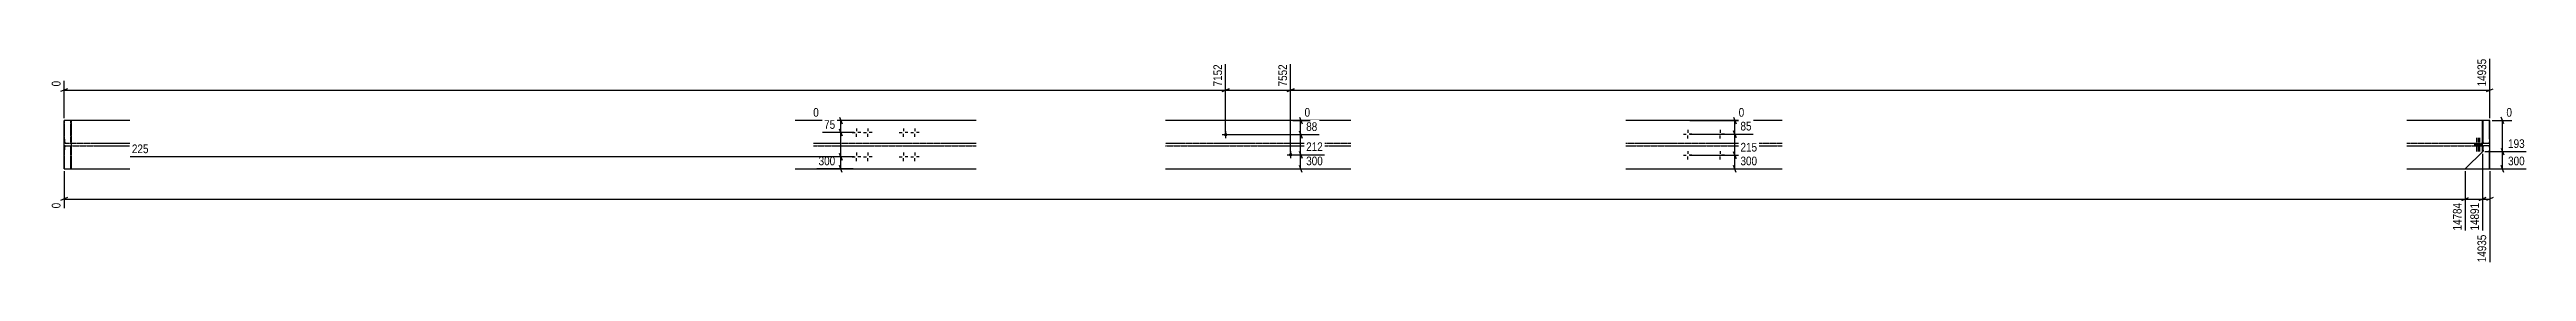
# Model space of a CAD drawing. Header units: millimetres. Extents: x 31 to 40586, y 31 to 1662.
# Drawn here: x 31 to 15281, y 31 to 1310 of the extents above; entities that cross this region are included whole.
import ezdxf

# ---------------------------------------------------------------- set-up
doc = ezdxf.new("R2010")
doc.units = ezdxf.units.MM
doc.linetypes.add('DXK_LINE_DOT2', pattern=[3.9198, 1.9599, -1.9599])
doc.layers.add('MÅLSÆTNING', color=7, linetype='Continuous')
doc.layers.add('STÅL', color=7, linetype='Continuous')
doc.styles.add('Arial Narrow', font='ARIALN.TTF', dxfattribs={"height": 0.2})

msp = doc.modelspace()

# ---------------------------------------------------------------- hatches: boundary and pattern name
at = {"layer": 'STÅL', "linetype": 'Continuous'}
for points in [[(7283, 830, -1), (7261, 830, -1)], [(7683, 706, -1), (7661, 706, -1)]]:
    msp.add_hatch(color=3, dxfattribs=at).paths.add_polyline_path(points)

# ---------------------------------------------------------------- linework, layer by layer
at = {"layer": 'MÅLSÆTNING', "color": 7, "linetype": 'Continuous'}
for p, q in [((7272, 844), (7272, 1265)), ((7672, 720), (7672, 1265)), ((15056, 932), (15056, 1299)), ((141, 1113), (99, 1096)), ((120, 932), (120, 1162)), ((120, 1104), (7272, 1104)), ((7251, 1096), (7293, 1113)), ((7693, 1113), (7651, 1096)), ((7651, 1096), (7693, 1113)), ((7672, 1104), (15056, 1104)), ((15035, 1096), (15077, 1113)), ((4985, 918), (4733, 918)), ((4894, 939), (4911, 897)), ((4903, 843), (4903, 918)), ((10131, 918), (10465, 918)), ((10399, 939), (10416, 897)), ((10408, 833), (10408, 918)), ((15070, 918), (15192, 918)), ((15142, 897), (15125, 939)), ((4911, 822), (4894, 864)), ((4894, 864), (4911, 822)), ((10131, 833), (10520, 833)), ((10131, 833), (10520, 833)), ((10416, 812), (10399, 854)), ((10408, 703), (10408, 833)), ((4985, 693), (528, 693)), ((4978, 618), (4756, 618)), ((4894, 714), (4911, 672)), ((4911, 597), (4894, 639)), ((4903, 618), (4903, 693)), ((7686, 706), (7881, 706)), ((7686, 618), (7881, 618)), ((7726, 727), (7743, 685)), ((7743, 597), (7726, 639)), ((7734, 618), (7734, 706)), ((10131, 703), (10554, 703)), ((10131, 703), (10554, 703)), ((10131, 618), (10554, 618)), ((10416, 682), (10399, 724)), ((10399, 724), (10416, 682)), ((10416, 597), (10399, 639)), ((10408, 618), (10408, 703)), ((14918, 618), (15280, 618)), ((15011, 712), (15011, 238)), ((15025, 726), (15280, 726)), ((15125, 747), (15142, 705)), ((15142, 597), (15125, 639)), ((15134, 618), (15134, 726)), ((120, 604), (120, 375)), ((15056, 604), (15056, 42)), ((141, 441), (99, 424)), ((14883, 424), (14925, 441)), ((14904, 432), (15011, 432)), ((14990, 424), (15032, 441)), ((15032, 441), (14990, 424)), ((15011, 432), (15056, 432)), ((15077, 441), (15035, 424))]:
    msp.add_line(p, q, dxfattribs=at)
at = {"layer": 'STÅL', "color": 2, "linetype": 'Continuous'}
for p, q in [((525, 918), (120, 918)), ((120, 618), (120, 918)), ((5737, 918), (4621, 918)), ((8043, 918), (6901, 918)), ((10698, 918), (9736, 918)), ((15056, 918), (14544, 918)), ((15011, 726), (15011, 918)), ((15014, 802), (15014, 918)), ((15053, 802), (15053, 918)), ((15056, 618), (15056, 918)), ((15014, 791), (15014, 802)), ((15015, 783), (15014, 791)), ((15016, 777), (15015, 783)), ((15017, 775), (15016, 777)), ((15050, 775), (15017, 775)), ((15051, 777), (15050, 775)), ((15052, 783), (15051, 777)), ((15053, 791), (15052, 783)), ((15053, 802), (15053, 791)), ((120, 618), (525, 618)), ((4621, 618), (5737, 618)), ((6901, 618), (8043, 618)), ((9736, 618), (10698, 618)), ((14544, 618), (14904, 618)), ((15014, 728), (14904, 618)), ((14904, 618), (15056, 618)), ((15014, 746), (15015, 754)), ((15014, 735), (15014, 746)), ((15014, 735), (15014, 728)), ((15015, 754), (15016, 760)), ((15016, 760), (15017, 762)), ((15050, 762), (15017, 762)), ((15050, 762), (15051, 760)), ((15051, 760), (15052, 754)), ((15052, 754), (15053, 746)), ((15053, 746), (15053, 735)), ((15053, 618), (15053, 735))]:
    msp.add_line(p, q, dxfattribs=at)
at = {"layer": 'STÅL', "color": 7, "linetype": 'DXK_LINE_DOT2'}
for p, q in [((123, 802), (123, 918)), ((162, 802), (162, 918)), ((165, 618), (165, 918)), ((123, 802), (123, 791)), ((123, 791), (124, 783)), ((124, 783), (125, 777)), ((125, 777), (126, 775)), ((525, 775), (126, 775)), ((159, 775), (160, 777)), ((160, 777), (161, 783)), ((161, 783), (162, 791)), ((162, 791), (162, 802)), ((5737, 775), (4621, 775)), ((8043, 775), (6901, 775)), ((10698, 775), (9736, 775)), ((15017, 775), (14544, 775)), ((124, 754), (123, 746)), ((123, 746), (123, 735)), ((123, 618), (123, 735)), ((125, 760), (124, 754)), ((126, 762), (125, 760)), ((126, 762), (525, 762)), ((160, 760), (159, 762)), ((161, 754), (160, 760)), ((162, 746), (161, 754)), ((162, 735), (162, 746)), ((162, 618), (162, 735)), ((4621, 762), (5737, 762)), ((6901, 762), (8043, 762)), ((9736, 762), (10698, 762)), ((14544, 762), (15017, 762))]:
    msp.add_line(p, q, dxfattribs=at)
at = {"layer": 'STÅL', "color": 3, "linetype": 'Continuous'}
for p, q in [((4973, 843), (4991, 843)), ((4999, 869), (4999, 852)), ((4999, 817), (4999, 835)), ((5025, 843), (5008, 843)), ((5043, 843), (5061, 843)), ((5069, 869), (5069, 852)), ((5069, 817), (5069, 835)), ((5095, 843), (5078, 843)), ((5263, 843), (5281, 843)), ((5289, 869), (5289, 852)), ((5289, 817), (5289, 835)), ((5315, 843), (5298, 843)), ((5333, 843), (5351, 843)), ((5359, 869), (5359, 852)), ((5359, 817), (5359, 835)), ((5385, 843), (5368, 843)), ((7250, 830), (7294, 830)), ((7272, 852), (7272, 808)), ((10091, 833), (10108, 833)), ((10117, 859), (10117, 842)), ((10117, 807), (10117, 825)), ((10143, 833), (10126, 833)), ((10291, 833), (10308, 833)), ((10317, 859), (10317, 842)), ((10317, 807), (10317, 825)), ((10343, 833), (10326, 833)), ((4973, 693), (4991, 693)), ((4999, 719), (4999, 702)), ((4999, 667), (4999, 685)), ((5025, 693), (5008, 693)), ((5043, 693), (5061, 693)), ((5069, 719), (5069, 702)), ((5069, 667), (5069, 685)), ((5095, 693), (5078, 693)), ((5263, 693), (5281, 693)), ((5289, 719), (5289, 702)), ((5289, 667), (5289, 685)), ((5315, 693), (5298, 693)), ((5333, 693), (5351, 693)), ((5359, 719), (5359, 702)), ((5359, 667), (5359, 685)), ((5385, 693), (5368, 693)), ((7650, 706), (7694, 706)), ((7672, 728), (7672, 684)), ((10091, 703), (10108, 703)), ((10117, 729), (10117, 712)), ((10117, 677), (10117, 695)), ((10143, 703), (10126, 703)), ((10291, 703), (10308, 703)), ((10317, 729), (10317, 712)), ((10317, 677), (10317, 695)), ((10343, 703), (10326, 703))]:
    msp.add_line(p, q, dxfattribs=at)
at = {"layer": 'STÅL', "color": 3, "linetype": 'DXK_LINE_DOT2'}
for p, q in [((14961, 775), (14961, 762)), ((14970, 775), (14970, 762)), ((14974, 810), (14974, 725)), ((14979, 775), (14979, 762)), ((14983, 810), (14983, 725)), ((14987, 775), (14987, 762)), ((14992, 810), (14992, 725)), ((14996, 775), (14996, 762)), ((15005, 775), (15005, 762))]:
    msp.add_line(p, q, dxfattribs=at)

# ---------------------------------------------------------------- next in the draw order: wipeouts: each hides what was drawn before it
at = {"color": 0, "linetype": 'Continuous'}
for points in [[(7261, 1276), (7183, 1276), (7183, 1117), (7261, 1117)], [(15044, 1310), (14966, 1310), (14966, 1117), (15044, 1117)], [(109, 1174), (31, 1174), (31, 1117), (109, 1117)], [(4778, 930), (4778, 1008), (4722, 1008), (4722, 930)], [(10477, 930), (10477, 1008), (10420, 1008), (10420, 930)], [(4734, 705), (4734, 783), (527, 783), (527, 705)], [(7882, 718), (7882, 796), (7757, 796), (7757, 718)], [(15281, 737), (15281, 815), (15157, 815), (15157, 737)], [(15044, 224), (14966, 224), (14966, 31), (15044, 31)]]:
    msp.add_wipeout(points, dxfattribs=at).dxf.layer = 'MÅLSÆTNING'

# ---------------------------------------------------------------- next in the draw order: linework, layer by layer
at = {"layer": 'MÅLSÆTNING', "color": 7, "linetype": 'Continuous'}
for p, q in [((7272, 844), (7272, 1265)), ((7293, 1113), (7251, 1096)), ((7272, 1104), (7672, 1104)), ((4985, 843), (4790, 843)), ((4985, 843), (4790, 843)), ((7286, 830), (7847, 830)), ((7726, 851), (7743, 809)), ((10399, 854), (10416, 812)), ((15011, 712), (15011, 238)), ((14904, 604), (14904, 238))]:
    msp.add_line(p, q, dxfattribs=at)

# ---------------------------------------------------------------- next in the draw order: texts
at = {"layer": 'MÅLSÆTNING', "color": 3, "linetype": 'Continuous', "style": 'Arial Narrow'}
for s, p in [('7152', (7250, 1128)), ('14935', (15033, 1128)), ('0', (98, 1128)), ('14935', (15033, 42))]:
    msp.add_text(s, height=53.4, rotation=90.0002, dxfattribs=at).set_placement(p)
for s, p in [('0', (4733, 941)), ('0', (10431, 941)), ('225', (538, 716))]:
    msp.add_text(s, height=53.4, dxfattribs=at).set_placement(p)

# ---------------------------------------------------------------- next in the draw order: wipeouts: each hides what was drawn before it
at = {"color": 0, "linetype": 'Continuous'}
for points in [[(4880, 630), (4880, 708), (4755, 708), (4755, 630)], [(7882, 630), (7882, 708), (7757, 708), (7757, 630)], [(15281, 630), (15281, 708), (15157, 708), (15157, 630)]]:
    msp.add_wipeout(points, dxfattribs=at).dxf.layer = 'MÅLSÆTNING'

# ---------------------------------------------------------------- next in the draw order: linework, layer by layer
at = {"layer": 'MÅLSÆTNING', "color": 7, "linetype": 'Continuous'}
for p, q in [((15134, 726), (15134, 918)), ((4903, 693), (4903, 843)), ((7734, 706), (7734, 830)), ((4985, 693), (528, 693)), ((4911, 672), (4894, 714)), ((7686, 706), (7881, 706)), ((7743, 685), (7726, 727)), ((15025, 726), (15280, 726)), ((15125, 747), (15142, 705))]:
    msp.add_line(p, q, dxfattribs=at)

# ---------------------------------------------------------------- next in the draw order: texts
at = {"layer": 'MÅLSÆTNING', "color": 3, "linetype": 'Continuous', "style": 'Arial Narrow'}
for s, p in [('212', (7768, 729)), ('193', (15168, 748)), ('300', (4766, 641)), ('300', (7768, 641)), ('300', (15168, 641))]:
    msp.add_text(s, height=53.4, dxfattribs=at).set_placement(p)

# ---------------------------------------------------------------- next in the draw order: wipeouts: each hides what was drawn before it
at = {"color": 0, "linetype": 'Continuous'}
for points in [[(10521, 845), (10521, 923), (10430, 923), (10430, 845)], [(15000, 420), (14922, 420), (14922, 227), (15000, 227)]]:
    msp.add_wipeout(points, dxfattribs=at).dxf.layer = 'MÅLSÆTNING'

# ---------------------------------------------------------------- next in the draw order: linework, layer by layer
at = {"layer": 'MÅLSÆTNING', "color": 7, "linetype": 'Continuous'}
for p, q in [((14904, 604), (14904, 238)), ((120, 432), (14904, 432)), ((14883, 424), (14925, 441))]:
    msp.add_line(p, q, dxfattribs=at)

# ---------------------------------------------------------------- next in the draw order: texts
at = {"layer": 'MÅLSÆTNING', "color": 3, "linetype": 'Continuous', "style": 'Arial Narrow'}
msp.add_text('85', height=53.4, dxfattribs=at).set_placement((10442, 856))
msp.add_text('14891', height=53.4, rotation=90.0002, dxfattribs=at).set_placement((14989, 238))

# ---------------------------------------------------------------- next in the draw order: wipeouts: each hides what was drawn before it
at = {"color": 0, "linetype": 'Continuous'}
for points in [[(4880, 855), (4880, 933), (4789, 933), (4789, 855)], [(7848, 842), (7848, 920), (7757, 920), (7757, 842)], [(15203, 930), (15203, 1008), (15146, 1008), (15146, 930)]]:
    msp.add_wipeout(points, dxfattribs=at).dxf.layer = 'MÅLSÆTNING'

# ---------------------------------------------------------------- next in the draw order: linework, layer by layer
at = {"layer": 'MÅLSÆTNING', "color": 7, "linetype": 'Continuous'}
for p, q in [((7686, 918), (7792, 918)), ((7726, 939), (7743, 897)), ((7734, 830), (7734, 918)), ((7286, 830), (7847, 830)), ((7743, 809), (7726, 851))]:
    msp.add_line(p, q, dxfattribs=at)

# ---------------------------------------------------------------- next in the draw order: texts
at = {"layer": 'MÅLSÆTNING', "color": 3, "linetype": 'Continuous', "style": 'Arial Narrow'}
for s, p in [('75', (4800, 866)), ('0', (15158, 941)), ('88', (7768, 853))]:
    msp.add_text(s, height=53.4, dxfattribs=at).set_placement(p)

# ---------------------------------------------------------------- next in the draw order: wipeouts: each hides what was drawn before it
at = {"color": 0, "linetype": 'Continuous'}
for points in [[(10555, 715), (10555, 793), (10430, 793), (10430, 715)], [(109, 420), (31, 420), (31, 363), (109, 363)], [(14893, 420), (14815, 420), (14815, 227), (14893, 227)]]:
    msp.add_wipeout(points, dxfattribs=at).dxf.layer = 'MÅLSÆTNING'

# ---------------------------------------------------------------- next in the draw order: texts
at = {"layer": 'MÅLSÆTNING', "color": 3, "linetype": 'Continuous', "style": 'Arial Narrow'}
for s, p in [('0', (98, 375)), ('14784', (14882, 238))]:
    msp.add_text(s, height=53.4, rotation=90.0002, dxfattribs=at).set_placement(p)

# ---------------------------------------------------------------- next in the draw order: wipeouts: each hides what was drawn before it
at = {"color": 0, "linetype": 'Continuous'}
for points in [[(7803, 930), (7803, 1008), (7747, 1008), (7747, 930)], [(10555, 630), (10555, 708), (10430, 708), (10430, 630)]]:
    msp.add_wipeout(points, dxfattribs=at).dxf.layer = 'MÅLSÆTNING'

# ---------------------------------------------------------------- next in the draw order: linework, layer by layer
at = {"layer": 'MÅLSÆTNING', "color": 7, "linetype": 'Continuous'}
msp.add_line((7672, 720), (7672, 1265), dxfattribs=at)

# ---------------------------------------------------------------- next in the draw order: texts
at = {"layer": 'MÅLSÆTNING', "color": 3, "linetype": 'Continuous', "style": 'Arial Narrow'}
for s, p in [('0', (7758, 941)), ('215', (10442, 726)), ('300', (10442, 641))]:
    msp.add_text(s, height=53.4, dxfattribs=at).set_placement(p)

# ---------------------------------------------------------------- next in the draw order: wipeouts: each hides what was drawn before it
at = {"color": 0, "linetype": 'Continuous'}
msp.add_wipeout([(7661, 1276), (7583, 1276), (7583, 1117), (7661, 1117)], dxfattribs=at).dxf.layer = 'MÅLSÆTNING'

# ---------------------------------------------------------------- next in the draw order: texts
at = {"layer": 'MÅLSÆTNING', "color": 3, "linetype": 'Continuous', "style": 'Arial Narrow'}
msp.add_text('7552', height=53.4, rotation=90.0002, dxfattribs=at).set_placement((7650, 1128))

doc.saveas('drawing.dxf')
